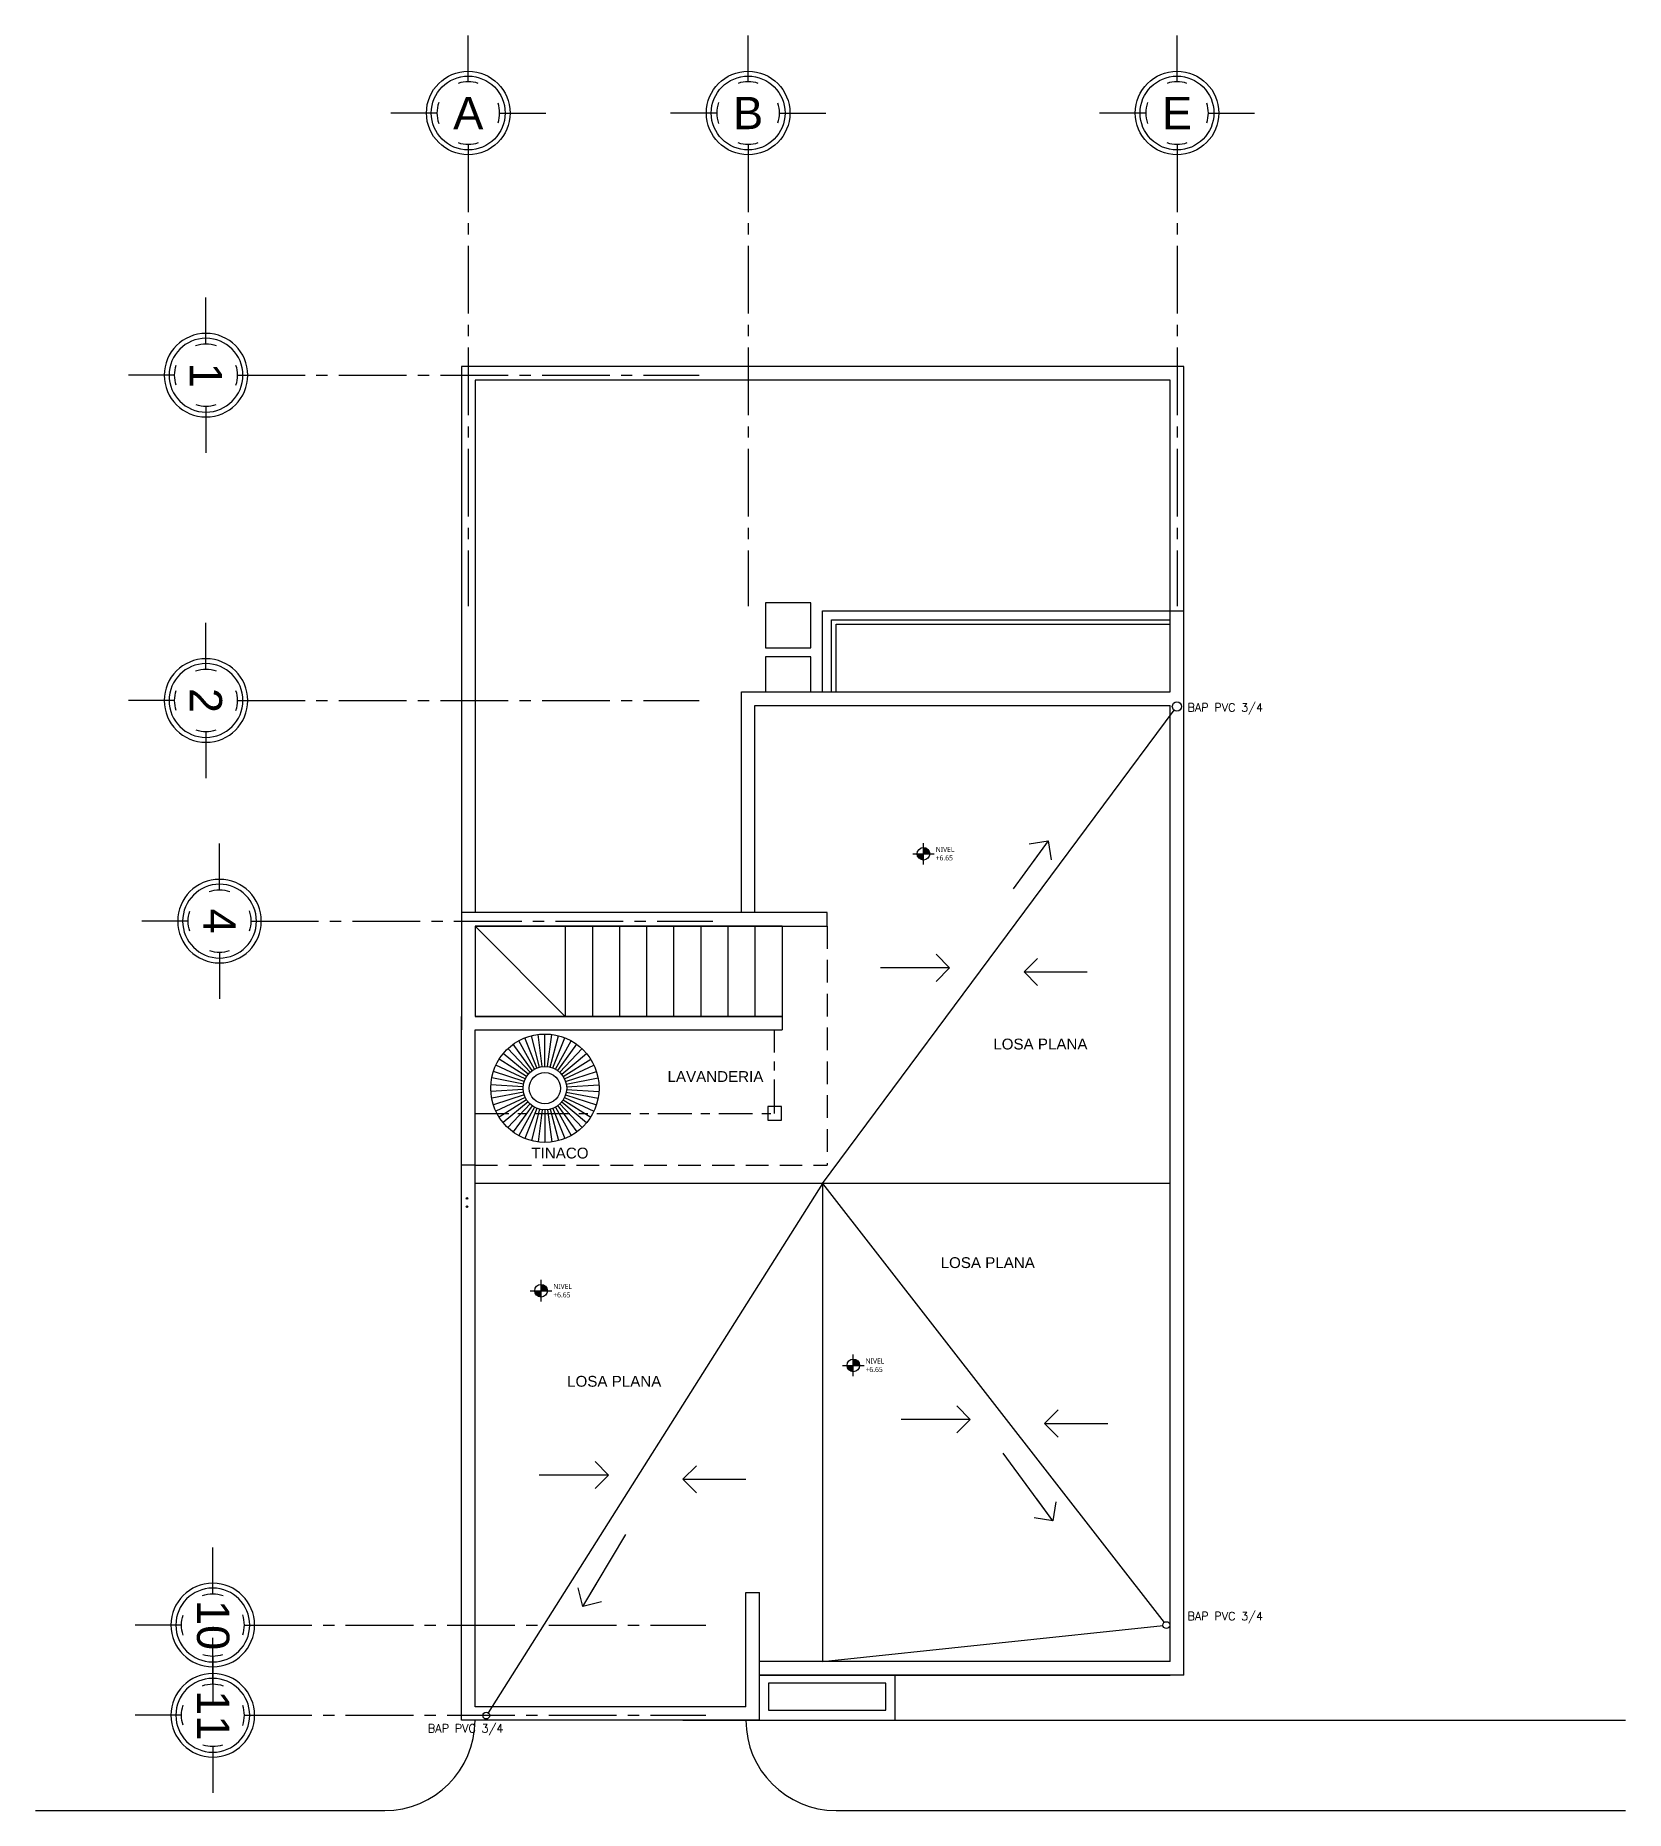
# Model space of a CAD drawing. Header units: inches. Extents: x -9 to 337, y -247 to 209.
# Drawn here: x 77.37 to 94.98, y -181.56 to -161.89 of the extents above; entities that cross this region are included whole.
import ezdxf
from ezdxf.enums import TextEntityAlignment as Align

# ---------------------------------------------------------------- set-up
doc = ezdxf.new("R2010")
doc.units = ezdxf.units.IN
doc.header["$MEASUREMENT"] = 0
doc.linetypes.add('CENTER2', pattern=[1.125, 0.75, -0.125, 0.125, -0.125])
doc.linetypes.add('HIDDEN', pattern=[0.375, 0.25, -0.125])
doc.layers.add('agua', color=4, linetype='Continuous')
doc.styles.add('MONOTXT4', font='monotxt4.shx')
doc.styles.add('NT_75', font='romans.shx', dxfattribs={"height": 0.152})
doc.styles.get("Standard").update_dxf_attribs({"font": 'arial.ttf'})
doc.dimstyles.new('E100', dxfattribs={"dimtxt": 0.15, "dimasz": 0.2, "dimexe": 0.15, "dimexo": 0.02, "dimgap": 0.09, "dimtad": 1, "dimzin": 0, "dimdsep": 46, "dimtxsty": 'MONOTXT4', "dimblk": 'DOTSMALL', "dimcen": 0.01, "dimdle": 0.15, "dimclrd": 1, "dimclre": 1, "dimclrt": 2, "dimadec": 0, "dimazin": 0, "dimtfac": 1, "dimtofl": 0, "dimtmove": 1, "dimatfit": 1, "dimldrblk": 'OPEN90', "dimfxl": 1, "dimtolj": 1, "dimtzin": 0, "dimarcsym": 0})

msp = doc.modelspace()

# ---------------------------------------------------------------- texts
at = {"char_height": 0.05618, "width": 0.28662, "attachment_point": 1}
for insert in [(87.341, -170.883), (83.105, -175.725), (86.564, -176.552)]:
    msp.add_mtext('{\\f@Microsoft YaHei Light|b0|i0|c0|p34;NIVEL\\P+6.65}', dxfattribs=dict(at, insert=insert))
at = {"color": 2, "char_height": 0.12, "attachment_point": 1}
for s, insert in [('\\pxi-3,l4,t4;LOSA PLANA', (87.859, -173.008)), ('\\pxi-3,l4,t4;LAVANDERIA', (84.251, -173.368)), ('\\pxi-3,l4,t4;TINACO', (82.743, -174.216)), ('\\pxi-3,l4,t4;LOSA PLANA', (87.276, -175.43)), ('\\pxi-3,l4,t4;LOSA PLANA', (83.139, -176.745))]:
    msp.add_mtext(s, dxfattribs=dict(at, insert=insert))
at = {"layer": 'agua', "style": 'NT_75'}
for p in [(90.13, -169.383), (90.13, -179.452), (81.717, -180.696)]:
    msp.add_text('BAP PVC 3/4', height=0.0912, rotation=359.9104, dxfattribs=at).set_placement(p)

# ---------------------------------------------------------------- blocks, each defined once
blk = doc.blocks.new('EJE NORTE NUEVO')
at = {"color": 8}
for p, q in [((0, 3.252), (0, 3.764)), ((-0.347, 2.905), (-0.859, 2.905)), ((0.347, 2.905), (0.859, 2.905))]:
    blk.add_line(p, q, dxfattribs=at)
at = {"color": 2, "linetype": 'CENTER2'}
blk.add_line((0, 2.558), (0, -2.558), dxfattribs=at)
at = {"color": 8}
blk.add_circle((0, 2.905), 0.463, dxfattribs=at)
at = {"color": 4}
blk.add_circle((0, 2.905), 0.409, dxfattribs=at)
at = {"color": 8}
for start, end in [(71.4161, 108.5839), (160.6993, 199.2784), (341.7694, 18.2529), (251.0526, 288.9474)]:
    blk.add_arc((0, 2.905), 0.347, start, end, dxfattribs=at)
at = {"color": 4}
blk.add_attdef('A', text='', height=0.358, dxfattribs=at).set_placement((0, 2.905), align=Align.MIDDLE_CENTER)
blk = doc.blocks.new('_DotSmall')
at = {"color": 0, "linetype": 'ByBlock', "const_width": 0.5}
blk.add_lwpolyline([(-0.0625, 0, 1), (0.0625, 0, 1)], format="xyb", close=True, dxfattribs=at)
blk = doc.blocks.new('_Open90')
at = {"color": 0, "linetype": 'ByBlock', "lineweight": -2}
for p, q in [((0, 0), (-1, 0)), ((-0.5, 0.5), (0, 0)), ((0, 0), (-0.5, -0.5))]:
    blk.add_line(p, q, dxfattribs=at)
blk = doc.blocks.new('Sbpln060')
for p, q in [((-0.362, 0), (0.362, 0)), ((0, -0.362), (0, 0.362))]:
    blk.add_line(p, q)
at = {"const_width": 0.212}
for points in [[(0, -0.106, -0.414214), (-0.106, 0, -1)], [(0.106, 0, 0.414214), (0, 0.106, 1)]]:
    blk.add_lwpolyline(points, format="xyb", dxfattribs=at)
blk.add_circle((0, 0), 0.212)

# ---------------------------------------------------------------- linework, layer by layer
at = {"color": 8}
for p, q in [((90.089, -165.561), (82.089, -165.561)), ((82.089, -165.561), (82.089, -171.611)), ((90.089, -168.266), (90.089, -165.561)), ((89.939, -165.711), (82.239, -165.711)), ((82.239, -165.711), (82.239, -171.611)), ((89.939, -168.266), (89.939, -165.711)), ((86.089, -168.266), (89.939, -168.266)), ((86.089, -169.166), (86.089, -168.266)), ((86.189, -168.366), (89.939, -168.366)), ((86.189, -169.166), (86.189, -168.366)), ((86.239, -168.416), (89.939, -168.416)), ((86.239, -169.166), (86.239, -168.416)), ((86.889, -180.061), (86.889, -180.561)), ((84.539, -180.561), (94.981, -180.561)), ((77.371, -181.561), (81.239, -181.561)), ((86.239, -181.561), (94.981, -181.561))]:
    msp.add_line(p, q, dxfattribs=at)
at = {"color": 2}
for p, q in [((89.939, -169.166), (89.939, -168.266)), ((89.939, -168.266), (90.089, -168.266)), ((90.089, -169.166), (90.089, -168.266)), ((85.189, -169.166), (89.939, -169.166)), ((85.189, -171.611), (85.189, -169.166)), ((85.339, -169.316), (89.939, -169.316)), ((85.339, -171.611), (85.339, -169.316)), ((89.939, -179.911), (89.939, -169.316)), ((90.089, -180.061), (90.089, -169.166)), ((84.239, -171.761), (82.239, -171.761)), ((83.239, -172.761), (82.239, -171.761)), ((83.239, -171.761), (83.239, -172.761)), ((83.539, -171.761), (83.539, -172.761)), ((83.839, -171.761), (83.839, -172.761)), ((84.139, -171.761), (84.139, -172.761)), ((85.639, -171.761), (84.139, -171.761)), ((84.439, -171.761), (84.439, -172.761)), ((84.739, -171.761), (84.739, -172.761)), ((85.039, -171.761), (85.039, -172.761)), ((85.339, -171.761), (85.339, -172.761)), ((85.639, -171.761), (85.639, -172.761)), ((84.139, -172.761), (82.239, -172.761)), ((85.639, -172.761), (84.139, -172.761)), ((82.089, -180.561), (82.089, -174.411)), ((82.239, -180.411), (82.239, -174.411)), ((85.239, -180.411), (85.239, -179.147)), ((85.239, -179.147), (85.389, -179.147)), ((85.389, -180.561), (85.389, -179.147)), ((89.939, -179.911), (85.389, -179.911)), ((90.089, -180.061), (85.389, -180.061)), ((85.239, -180.411), (82.239, -180.411)), ((85.389, -180.561), (82.089, -180.561))]:
    msp.add_line(p, q, dxfattribs=at)
at = {"color": 1}
for p, q in [((86.089, -174.614), (89.982, -169.368)), ((89.939, -174.614), (82.239, -174.614)), ((86.089, -174.614), (82.383, -180.477)), ((86.089, -174.614), (86.089, -179.911)), ((86.089, -174.614), (89.873, -179.476)), ((86.089, -179.911), (89.859, -179.51)), ((85.389, -180.061), (89.939, -180.061))]:
    msp.add_line(p, q, dxfattribs=at)
at = {"color": 4}
for p, q in [((86.139, -171.611), (82.089, -171.611)), ((82.089, -171.611), (82.089, -171.761)), ((86.139, -171.761), (86.139, -171.611)), ((82.089, -171.761), (82.089, -172.911)), ((82.239, -171.761), (82.239, -172.761)), ((82.239, -171.761), (86.139, -171.761)), ((82.089, -174.411), (82.089, -172.761)), ((82.239, -172.761), (85.639, -172.761)), ((82.239, -172.761), (85.639, -172.761)), ((85.639, -172.761), (85.639, -172.911)), ((82.239, -174.411), (82.239, -172.911)), ((82.239, -172.911), (85.639, -172.911)), ((82.239, -174.411), (82.089, -174.411))]:
    msp.add_line(p, q, dxfattribs=at)
at = {"color": 8, "linetype": 'HIDDEN'}
for p in [(86.139, -171.761), (82.239, -174.411)]:
    msp.add_line(p, (86.139, -174.411), dxfattribs=at)
at = {"color": 8, "transparency": 33554636}
for p, q in [((82.871, -173.362), (82.66, -173.071)), ((82.897, -173.346), (82.724, -173.031)), ((82.924, -173.333), (82.792, -172.999)), ((82.953, -173.323), (82.864, -172.976)), ((82.983, -173.318), (82.938, -172.961)), ((83.013, -173.316), (83.013, -172.957)), ((83.043, -173.318), (83.088, -172.961)), ((83.073, -173.323), (83.162, -172.976)), ((83.102, -173.333), (83.234, -172.999)), ((83.129, -173.346), (83.302, -173.031)), ((83.155, -173.362), (83.366, -173.071)), ((82.81, -173.428), (82.506, -173.235)), ((82.827, -173.403), (82.551, -173.174)), ((82.848, -173.381), (82.602, -173.119)), ((83.178, -173.381), (83.424, -173.119)), ((83.199, -173.403), (83.475, -173.174)), ((83.216, -173.428), (83.52, -173.235)), ((82.776, -173.512), (82.424, -173.444)), ((82.784, -173.482), (82.442, -173.371)), ((82.795, -173.454), (82.47, -173.301)), ((83.231, -173.454), (83.556, -173.301)), ((83.242, -173.482), (83.584, -173.371)), ((83.25, -173.512), (83.602, -173.444)), ((82.773, -173.542), (82.414, -173.519)), ((82.773, -173.572), (82.414, -173.594)), ((82.776, -173.602), (82.424, -173.669)), ((82.784, -173.631), (82.442, -173.742)), ((82.795, -173.659), (82.47, -173.812)), ((83.231, -173.659), (83.556, -173.812)), ((83.242, -173.631), (83.584, -173.742)), ((83.25, -173.602), (83.602, -173.669)), ((83.253, -173.542), (83.612, -173.519)), ((83.253, -173.572), (83.612, -173.594)), ((82.81, -173.686), (82.506, -173.878)), ((82.827, -173.71), (82.551, -173.939)), ((82.848, -173.732), (82.602, -173.994)), ((82.871, -173.752), (82.66, -174.042)), ((82.897, -173.768), (82.724, -174.082)), ((82.924, -173.781), (82.792, -174.115)), ((82.953, -173.79), (82.864, -174.138)), ((82.983, -173.796), (82.938, -174.152)), ((83.013, -173.798), (83.013, -174.157)), ((83.043, -173.796), (83.088, -174.152)), ((83.073, -173.79), (83.162, -174.138)), ((83.102, -173.781), (83.234, -174.115)), ((83.129, -173.768), (83.302, -174.082)), ((83.155, -173.752), (83.366, -174.042)), ((83.178, -173.732), (83.424, -173.994)), ((83.199, -173.71), (83.475, -173.939)), ((83.216, -173.686), (83.52, -173.878))]:
    msp.add_line(p, q, dxfattribs=at)
at = {"color": 8}
for points in [[(85.458, -168.678), (85.958, -168.678), (85.958, -168.178), (85.458, -168.178)], [(85.458, -169.166), (85.958, -169.166), (85.958, -168.778), (85.458, -168.778)], [(85.489, -180.451), (86.789, -180.451), (86.789, -180.151), (85.489, -180.151)]]:
    msp.add_lwpolyline(points, close=True, dxfattribs=at)
at = {"color": 6, "linetype": 'CENTER2', "ltscale": 0.5}
msp.add_lwpolyline([(82.239, -173.836), (85.557, -173.836), (85.557, -172.911)], dxfattribs=at)
at = {"color": 5}
msp.add_lwpolyline([(85.482, -173.911), (85.632, -173.911), (85.632, -173.761), (85.482, -173.761)], close=True, dxfattribs=at)
for centre, radius in [((90.013, -169.327), 0.051), ((89.896, -179.506), 0.0375), ((82.363, -180.509), 0.0375)]:
    msp.add_circle(centre, radius, dxfattribs=at)
at = {"color": 3}
msp.add_circle((83.013, -173.557), 0.6, dxfattribs=at)
at = {"color": 4}
for centre, radius in [((83.013, -173.557), 0.241), ((83.013, -173.557), 0.173), ((82.15, -174.779), 0.009), ((82.15, -174.87), 0.009)]:
    msp.add_circle(centre, radius, dxfattribs=at)
at = {"color": 8}
for centre, start, end in [((81.239, -180.561), 270, 0), ((86.239, -180.561), 180, 270)]:
    msp.add_arc(centre, 1, start, end, dxfattribs=at)

# ---------------------------------------------------------------- block references
at = {"color": 4}
for p, values in [((82.164, -165.656), {'A': 'A'}), ((85.264, -165.656), {'A': 'B'}), ((90.014, -165.656), {'A': 'E'})]:
    msp.add_blockref('EJE NORTE NUEVO', p, dxfattribs=at).add_auto_attribs(values)
ref = msp.add_blockref('EJE NORTE NUEVO', (82.164, -165.656), dxfattribs=dict(at, xscale=-1, rotation=90))
ref.add_attrib('A', '1', dxfattribs={"color": 4, "height": 0.358, "rotation": 270}).set_placement((79.258, -165.656), align=Align.MIDDLE_CENTER)
ref = msp.add_blockref('EJE NORTE NUEVO', (82.164, -169.261), dxfattribs=dict(at, xscale=-1, rotation=90))
ref.add_attrib('A', '2', dxfattribs={"color": 4, "height": 0.358, "rotation": 270}).set_placement((79.258, -169.261), align=Align.MIDDLE_CENTER)
ref = msp.add_blockref('EJE NORTE NUEVO', (82.314, -171.706), dxfattribs=dict(at, xscale=-1, rotation=90))
ref.add_attrib('A', '4', dxfattribs={"color": 4, "height": 0.358, "rotation": 270}).set_placement((79.409, -171.706), align=Align.MIDDLE_CENTER)
at = {"xscale": 0.330657465729229, "yscale": 0.330657465729229, "zscale": 0.330657465729229}
for p in [(87.206, -170.96), (82.97, -175.802), (86.429, -176.629)]:
    msp.add_blockref('Sbpln060', p, dxfattribs=at)
at = {"color": 4}
ref = msp.add_blockref('EJE NORTE NUEVO', (82.239, -179.506), dxfattribs=dict(at, xscale=-1, rotation=90))
ref.add_attrib('A', '10', dxfattribs={"color": 4, "height": 0.3581, "rotation": 270}).set_placement((79.339, -179.506), align=Align.MIDDLE_CENTER)
ref = msp.add_blockref('EJE NORTE NUEVO', (82.239, -180.506), dxfattribs=dict(at, xscale=-1, rotation=90))
ref.add_attrib('A', '11', dxfattribs={"color": 4, "height": 0.3581, "rotation": 270}).set_placement((79.339, -180.506), align=Align.MIDDLE_CENTER)

msp.set_redraw_order([(e.dxf.handle, doc.entitydb.next_handle()) for e in msp.query("TEXT MTEXT ATTDEF DIMENSION ARC_DIMENSION")])  # texts and dimensions are drawn at this point

# ---------------------------------------------------------------- leaders
for points, override in [([(88.587, -170.816), (88.198, -171.349)], {"dimasz": 0.3, "dimtad": 0}), ([(87.495, -172.223), (86.729, -172.223)], {"dimasz": 0.3, "dimtad": 0}), ([(88.32, -172.269), (89.018, -172.269)], {"dimasz": 0.3, "dimgap": 0.01, "dimtad": 0}), ([(87.724, -177.227), (86.957, -177.227)], {"dimasz": 0.3, "dimtad": 0}), ([(88.548, -177.273), (89.247, -177.273)], {"dimasz": 0.3, "dimgap": 0.01, "dimtad": 0}), ([(88.64, -178.35), (88.088, -177.602)], {"dimasz": 0.3, "dimtad": 0}), ([(83.718, -177.844), (82.951, -177.844)], {"dimasz": 0.3, "dimtad": 0}), ([(84.542, -177.89), (85.24, -177.89)], {"dimasz": 0.3, "dimgap": 0.01, "dimtad": 0}), ([(83.434, -179.299), (83.91, -178.501)], {"dimasz": 0.3, "dimtad": 0})]:
    msp.add_leader(points, dimstyle='E100', override=override)

doc.saveas('drawing.dxf')
